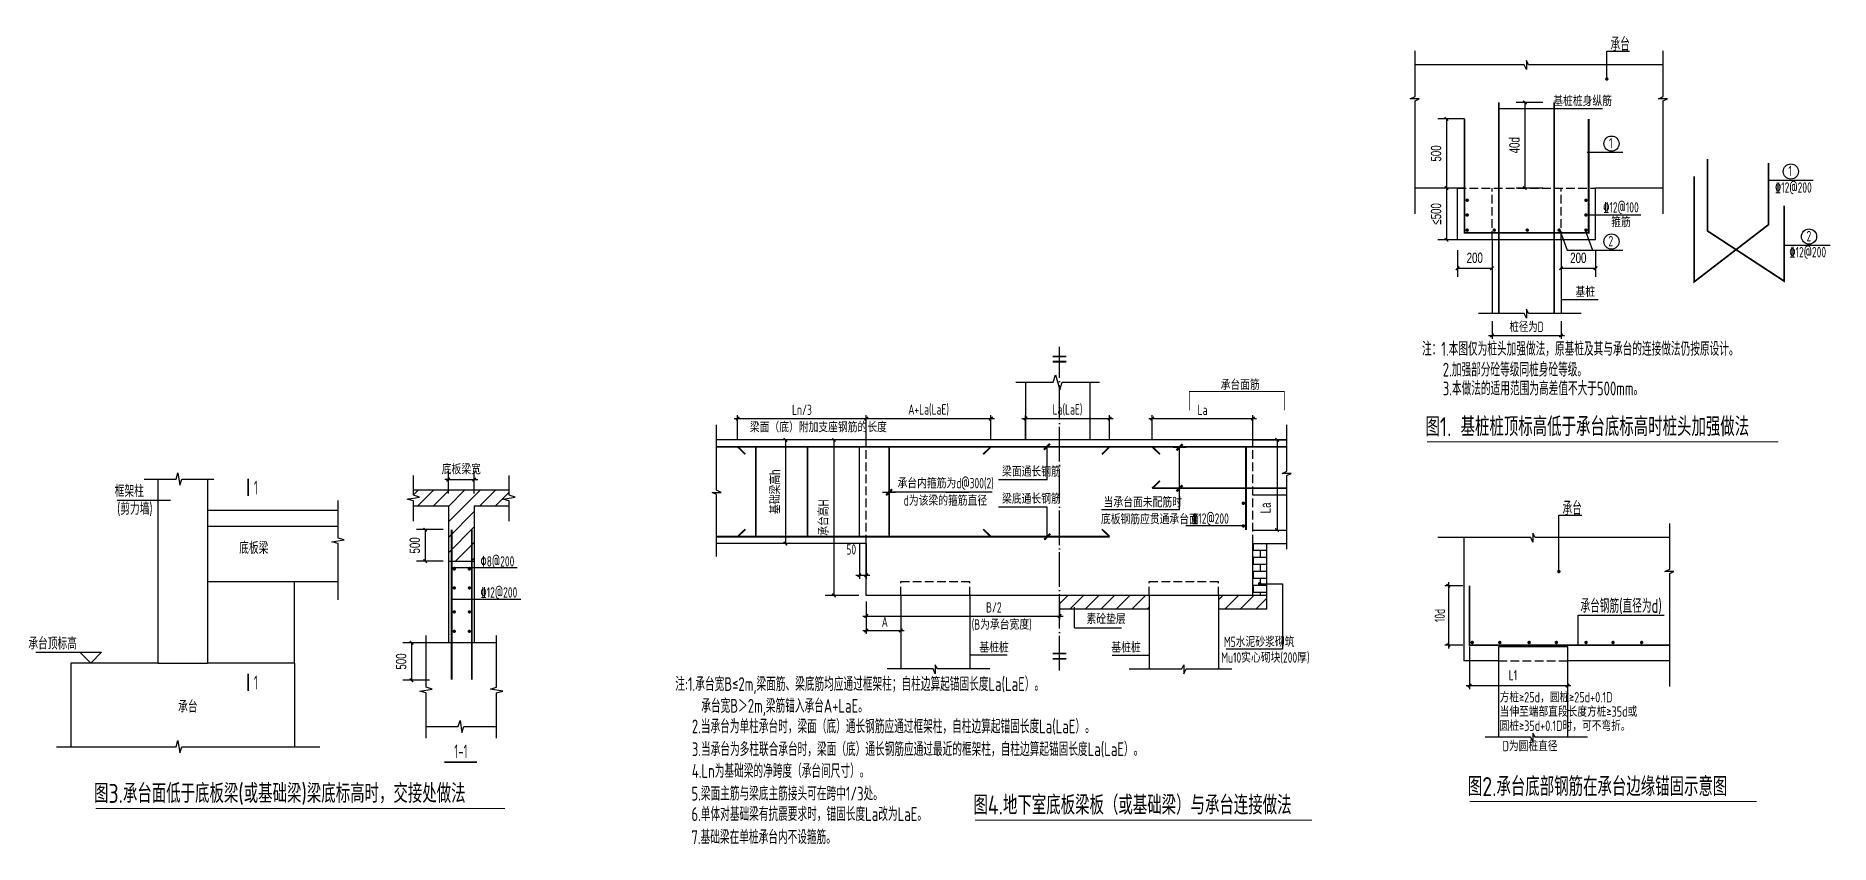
# Model space of a CAD drawing. Header units: millimetres. Extents: x -981077 to -572908, y -546666 to -409449.
# Drawn here: x -671781 to -619803, y -546666 to -523272 of the extents above; entities that cross this region are included whole.
import ezdxf
from ezdxf.enums import TextEntityAlignment as Align

# ---------------------------------------------------------------- set-up
doc = ezdxf.new("R2010")
doc.units = ezdxf.units.MM
doc.header["$LTSCALE"] = 1000
doc.linetypes.add('DASH', pattern=[0.35, 0.25, -0.1])
doc.linetypes.add('DOTE', pattern=[2.42, 2, -0.2, 0.02, -0.2])
for name, color, linetype in [('0L', 4, 'Continuous'), ('BJ', 2, 'Continuous'), ('mb-标准层', 7, 'Continuous'), ('STAIR_DE_REIN', 1, 'Continuous'), ('TEXT', 6, 'Continuous'), ('大样', 2, 'Continuous'), ('桩图-CT', 7, 'Continuous')]:
    doc.layers.add(name, color=color, linetype=linetype)
doc.styles.add('dim_font', font='ccromans.shx', dxfattribs={"width": 0.7, "bigfont": 'hzfs.shx'})
doc.styles.add('myromans', font='tssdeng.shx', dxfattribs={"width": 0.7, "bigfont": 'hzfs.shx'})
doc.styles.add('TSSD_Dimension', font='tssdeng.shx', dxfattribs={"width": 0.7, "bigfont": 'tssdchn.shx'})
doc.styles.add('TSSD_Norm', font='tssdeng.shx', dxfattribs={"width": 0.8, "bigfont": 'HZFS.SHX'})
doc.dimstyles.new('DIMN', dxfattribs={"dimtxt": 300, "dimasz": 100, "dimexe": 250, "dimexo": 300, "dimgap": 150, "dimtad": 1, "dimdec": 0, "dimzin": 0, "dimdsep": 46, "dimtxsty": 'dim_font', "dimblk": 'ARCHTICK', "dimcen": 0.09, "dimclrt": 7, "dimazin": 2, "dimtfac": 1, "dimtdec": 0, "dimtix": 1, "dimtmove": 2, "dimatfit": 3, "dimfxl": 0, "dimtolj": 1, "dimtzin": 0, "dimarcsym": 0})
doc.dimstyles.new('TSSD_25_100', dxfattribs={"dimtxt": 300, "dimasz": 100, "dimexe": 100, "dimexo": 250, "dimgap": 100, "dimtad": 1, "dimdec": 0, "dimlfac": 0.25, "dimzin": 0, "dimdsep": 46, "dimtxsty": 'TSSD_Dimension', "dimblk": 'ARCHTICK', "dimcen": 0, "dimdle": 100, "dimclrt": 7, "dimadec": 0, "dimazin": 0, "dimtfac": 1, "dimtdec": 0, "dimtix": 1, "dimtmove": 2, "dimatfit": 3, "dimldrblk": '_TSDBK', "dimfxl": 0, "dimtolj": 1, "dimtzin": 0, "dimarcsym": 0})
pattern_1 = [(45, (840549.2, 527627.4), (-224.5064, 224.5064), [])]

# ---------------------------------------------------------------- blocks, each defined once
blk = doc.blocks.new('_ArchTick')
at = {"color": 0, "linetype": 'ByBlock', "const_width": 0.4}
blk.add_lwpolyline([(-0.5, -0.5), (0.5, 0.5)], dxfattribs=at)
blk = doc.blocks.new('*D171')
at = {"layer": 'Defpoints', "color": 0}
for p in [(4607, -8206), (10207, -8206), (10207, -8626)]:
    blk.add_point(p, dxfattribs=at)
at = {"layer": '大样', "color": 0, "lineweight": -2}
for p, q in [((4607, -8206), (4607, -8726)), ((10207, -8206), (10207, -8726)), ((4507, -8626), (10307, -8626))]:
    blk.add_line(p, q, dxfattribs=at)
at = {"layer": '大样', "color": 0, "lineweight": -2, "xscale": 100, "yscale": 100, "zscale": 100}
for p, rotation in [((4607, -8626), 180.0000000160083), ((10207, -8626), 1.600826604499237e-08)]:
    blk.add_blockref('_ArchTick', p, dxfattribs=dict(at, rotation=rotation))
at = {"layer": '大样', "color": 7, "insert": (8303, -8376), "char_height": 300, "attachment_point": 5, "rotation": 0, "style": 'TSSD_Dimension'}
blk.add_mtext('\\A1;B/2', dxfattribs=at)
blk = doc.blocks.new('_TSDBK')
blk.add_line((-1, 0), (0, 0))
blk.add_lwpolyline([(-0.7, -0.7, 0.5, 0.5, 0), (0.7, 0.7, 0.5, 0.5, 0)], format="xyseb")
blk = doc.blocks.new('_dimx')
blk.add_line((-150, 0), (150, 0))
at = {"const_width": 50}
blk.add_lwpolyline([(-70, -70), (70, 70)], dxfattribs=at)
blk = doc.blocks.new('*D172')
at = {"layer": 'Defpoints', "color": 0}
for p in [(4407, -6529), (4607, -6529), (4607, -7448)]:
    blk.add_point(p, dxfattribs=at)
at = {"layer": '大样', "color": 0, "lineweight": -2}
for p, q in [((4407, -6529), (4407, -7548)), ((4607, -6529), (4607, -7548)), ((4307, -7448), (4707, -7448))]:
    blk.add_line(p, q, dxfattribs=at)
at = {"layer": '大样', "color": 0, "lineweight": -2, "xscale": 100, "yscale": 100, "zscale": 100}
for p, rotation in [((4407, -7448), 180.0000000160083), ((4607, -7448), 1.600826604499237e-08)]:
    blk.add_blockref('_ArchTick', p, dxfattribs=dict(at, rotation=rotation))
at = {"layer": '大样', "color": 7, "insert": (4172, -6698), "char_height": 300, "attachment_point": 5, "rotation": 0, "style": 'TSSD_Dimension'}
blk.add_mtext('\\A1;50', dxfattribs=at)
blk = doc.blocks.new('*D173')
at = {"layer": 'Defpoints', "color": 0}
for p in [(8217, -2909), (4607, -3529), (8217, -3529)]:
    blk.add_point(p, dxfattribs=at)
at = {"layer": '大样', "color": 0, "lineweight": -2}
for p, q in [((4507, -2909), (8317, -2909)), ((4607, -3529), (4607, -2809)), ((8217, -3529), (8217, -2809))]:
    blk.add_line(p, q, dxfattribs=at)
at = {"layer": '大样', "color": 0, "lineweight": -2, "xscale": 100, "yscale": 100, "zscale": 100}
for p, rotation in [((4607, -2909), 179.9999999839918), ((8217, -2909), 359.9999999839918)]:
    blk.add_blockref('_ArchTick', p, dxfattribs=dict(at, rotation=rotation))
at = {"layer": '大样', "color": 7, "insert": (6412, -2659), "char_height": 300, "attachment_point": 5, "rotation": 360, "style": 'TSSD_Dimension'}
blk.add_mtext('\\A1;A+La(LaE)', dxfattribs=at)
blk = doc.blocks.new('*D174')
at = {"layer": 'Defpoints', "color": 0}
for p in [(4607, -2909), (881, -3529), (4607, -3529)]:
    blk.add_point(p, dxfattribs=at)
at = {"layer": '大样', "color": 0, "lineweight": -2}
for p, q in [((781, -2909), (4707, -2909)), ((881, -3529), (881, -2809)), ((4607, -3529), (4607, -2809))]:
    blk.add_line(p, q, dxfattribs=at)
at = {"layer": '大样', "color": 0, "lineweight": -2, "xscale": 100, "yscale": 100, "zscale": 100}
for p, rotation in [((881, -2909), 179.9999999839918), ((4607, -2909), 359.9999999839918)]:
    blk.add_blockref('_ArchTick', p, dxfattribs=dict(at, rotation=rotation))
at = {"layer": '大样', "color": 7, "insert": (2744, -2659), "char_height": 300, "attachment_point": 5, "rotation": 360, "style": 'TSSD_Dimension'}
blk.add_mtext('\\A1;Ln/3', dxfattribs=at)
blk = doc.blocks.new('*D175')
at = {"layer": 'Defpoints', "color": 0}
for p in [(15807, -2909), (12891, -3529), (15807, -3529)]:
    blk.add_point(p, dxfattribs=at)
at = {"layer": '大样', "color": 0, "lineweight": -2}
for p, q in [((12791, -2909), (15907, -2909)), ((12891, -3529), (12891, -2809)), ((15807, -3529), (15807, -2809))]:
    blk.add_line(p, q, dxfattribs=at)
at = {"layer": '大样', "color": 0, "lineweight": -2, "xscale": 100, "yscale": 100, "zscale": 100}
for p, rotation in [((12891, -2909), 179.9999999839918), ((15807, -2909), 359.9999999839918)]:
    blk.add_blockref('_ArchTick', p, dxfattribs=dict(at, rotation=rotation))
at = {"layer": '大样', "color": 7, "insert": (14349, -2659), "char_height": 300, "attachment_point": 5, "rotation": 360, "style": 'TSSD_Dimension'}
blk.add_mtext('\\A1;La', dxfattribs=at)
blk = doc.blocks.new('*D176')
at = {"layer": 'Defpoints', "color": 0}
for p in [(4690, -3529), (3670, -8029), (4690, -8029)]:
    blk.add_point(p, dxfattribs=at)
at = {"layer": '大样', "color": 0, "lineweight": -2}
for p, q in [((4390, -3529), (3420, -3529)), ((3670, -3529), (3670, -8029)), ((4390, -8029), (3420, -8029))]:
    blk.add_line(p, q, dxfattribs=at)
at = {"layer": '大样', "color": 0, "lineweight": -2, "xscale": 100, "yscale": 100, "zscale": 100}
for p, rotation in [((3670, -3529), 90), ((3670, -8029), 270)]:
    blk.add_blockref('_ArchTick', p, dxfattribs=dict(at, rotation=rotation))
at = {"layer": '大样', "color": 7, "insert": (3370, -5779), "char_height": 300, "attachment_point": 5, "rotation": 90, "style": 'dim_font'}
blk.add_mtext('\\A1;承台高H', dxfattribs=at)
blk = doc.blocks.new('*D177')
at = {"layer": 'Defpoints', "color": 0}
for p in [(3284, -3529), (2265, -6529), (3284, -6529)]:
    blk.add_point(p, dxfattribs=at)
at = {"layer": '大样', "color": 0, "lineweight": -2}
for p, q in [((2984, -3529), (2015, -3529)), ((2265, -3529), (2265, -6529)), ((2984, -6529), (2015, -6529))]:
    blk.add_line(p, q, dxfattribs=at)
at = {"layer": '大样', "color": 0, "lineweight": -2, "xscale": 100, "yscale": 100, "zscale": 100}
for p, rotation in [((2265, -3529), 90), ((2265, -6529), 270)]:
    blk.add_blockref('_ArchTick', p, dxfattribs=dict(at, rotation=rotation))
at = {"layer": '大样', "color": 7, "insert": (1965, -5029), "char_height": 300, "attachment_point": 5, "rotation": 90, "style": 'dim_font'}
blk.add_mtext('\\A1;基础梁高h', dxfattribs=at)
blk = doc.blocks.new('*D178')
at = {"layer": 'Defpoints', "color": 0}
for p in [(15488, -3529), (15488, -6138), (16507, -6138)]:
    blk.add_point(p, dxfattribs=at)
at = {"layer": '大样', "color": 0, "lineweight": -2}
for p, q in [((15788, -3529), (16757, -3529)), ((16507, -3529), (16507, -6138)), ((15788, -6138), (16757, -6138))]:
    blk.add_line(p, q, dxfattribs=at)
at = {"layer": '大样', "color": 0, "lineweight": -2, "xscale": 100, "yscale": 100, "zscale": 100}
for p, rotation in [((16507, -3529), 90), ((16507, -6138), 270)]:
    blk.add_blockref('_ArchTick', p, dxfattribs=dict(at, rotation=rotation))
at = {"layer": '大样', "color": 7, "insert": (16177, -5497), "char_height": 300, "attachment_point": 5, "rotation": 90, "style": 'dim_font'}
blk.add_mtext('\\A1;La', dxfattribs=at)
blk = doc.blocks.new('*D179')
at = {"layer": 'Defpoints', "color": 0}
for p in [(4607, -8626), (5607, -8626), (5607, -9046)]:
    blk.add_point(p, dxfattribs=at)
at = {"layer": '大样', "color": 0, "lineweight": -2}
for p, q in [((4607, -8626), (4607, -9146)), ((5607, -8626), (5607, -9146)), ((4507, -9046), (5707, -9046))]:
    blk.add_line(p, q, dxfattribs=at)
at = {"layer": '大样', "color": 0, "lineweight": -2, "xscale": 100, "yscale": 100, "zscale": 100}
for p, rotation in [((4607, -9046), 180.0000000160083), ((5607, -9046), 1.600826604499237e-08)]:
    blk.add_blockref('_ArchTick', p, dxfattribs=dict(at, rotation=rotation))
at = {"layer": '大样', "color": 7, "insert": (5144, -8796), "char_height": 300, "attachment_point": 5, "rotation": 0, "style": 'TSSD_Dimension'}
blk.add_mtext('\\A1;A', dxfattribs=at)
blk = doc.blocks.new('*D180')
at = {"layer": 'Defpoints', "color": 0}
for p in [(11657, -2909), (9217, -3529), (11657, -3529)]:
    blk.add_point(p, dxfattribs=at)
at = {"layer": '大样', "color": 0, "lineweight": -2}
for p, q in [((9117, -2909), (11757, -2909)), ((9217, -3529), (9217, -2809)), ((11657, -3529), (11657, -2809))]:
    blk.add_line(p, q, dxfattribs=at)
at = {"layer": '大样', "color": 0, "lineweight": -2, "xscale": 100, "yscale": 100, "zscale": 100}
for p, rotation in [((9217, -2909), 179.9999999839918), ((11657, -2909), 359.9999999839918)]:
    blk.add_blockref('_ArchTick', p, dxfattribs=dict(at, rotation=rotation))
at = {"layer": '大样', "color": 7, "insert": (10437, -2659), "char_height": 300, "attachment_point": 5, "rotation": 360, "style": 'TSSD_Dimension'}
blk.add_mtext('\\A1;La(LaE)', dxfattribs=at)
blk = doc.blocks.new('*D162')
at = {"layer": 'Defpoints', "color": 0}
for p in [(2201, 292), (4201, 292), (4201, -128)]:
    blk.add_point(p, dxfattribs=at)
at = {"layer": '大样', "color": 0, "lineweight": -2}
for p, q in [((2201, 292), (2201, -228)), ((4201, 292), (4201, -228)), ((2101, -128), (4301, -128))]:
    blk.add_line(p, q, dxfattribs=at)
at = {"layer": '大样', "color": 0, "lineweight": -2, "xscale": 100, "yscale": 100, "zscale": 100}
for p, rotation in [((2201, -128), 180.0000000160083), ((4201, -128), 1.600826604499237e-08)]:
    blk.add_blockref('_ArchTick', p, dxfattribs=dict(at, rotation=rotation))
at = {"layer": '大样', "color": 7, "insert": (3201, 122), "char_height": 300, "attachment_point": 5, "rotation": 0, "style": 'TSSD_Dimension'}
blk.add_mtext('\\A1;桩径为D', dxfattribs=at)
blk = doc.blocks.new('*D163')
at = {"layer": 'Defpoints', "color": 0}
for p in [(1701, 6142), (882, 4142), (1701, 4142)]:
    blk.add_point(p, dxfattribs=at)
at = {"layer": '大样', "color": 0, "lineweight": -2}
for p, q in [((1401, 6142), (632, 6142)), ((882, 6142), (882, 4142)), ((1401, 4142), (632, 4142))]:
    blk.add_line(p, q, dxfattribs=at)
at = {"layer": '大样', "color": 0, "lineweight": -2, "xscale": 100, "yscale": 100, "zscale": 100}
for p, rotation in [((882, 6142), 90), ((882, 4142), 270)]:
    blk.add_blockref('_ArchTick', p, dxfattribs=dict(at, rotation=rotation))
at = {"layer": '大样', "color": 7, "insert": (582, 5142), "char_height": 300, "attachment_point": 5, "rotation": 90, "style": 'dim_font'}
blk.add_mtext('\\A1;500', dxfattribs=at)
blk = doc.blocks.new('*D164')
at = {"layer": 'Defpoints', "color": 0}
for p in [(1201, 2638), (2201, 2638), (2201, 1819)]:
    blk.add_point(p, dxfattribs=at)
at = {"layer": '大样', "color": 0, "lineweight": -2}
for p, q in [((1201, 2338), (1201, 1569)), ((2201, 2338), (2201, 1569)), ((1201, 1819), (2201, 1819))]:
    blk.add_line(p, q, dxfattribs=at)
at = {"layer": '大样', "color": 0, "lineweight": -2, "xscale": 100, "yscale": 100, "zscale": 100, "rotation": 180}
blk.add_blockref('_ArchTick', (1201, 1819), dxfattribs=at)
at = {"layer": '大样', "color": 0, "lineweight": -2, "xscale": 100, "yscale": 100, "zscale": 100}
blk.add_blockref('_ArchTick', (2201, 1819), dxfattribs=at)
at = {"layer": '大样', "color": 7, "insert": (1701, 2119), "char_height": 300, "attachment_point": 5, "style": 'dim_font'}
blk.add_mtext('\\A1;200', dxfattribs=at)
blk = doc.blocks.new('*D165')
at = {"layer": 'Defpoints', "color": 0}
for p in [(4201, 2638), (5201, 2638), (5201, 1819)]:
    blk.add_point(p, dxfattribs=at)
at = {"layer": '大样', "color": 0, "lineweight": -2}
for p, q in [((4201, 2338), (4201, 1569)), ((5201, 2338), (5201, 1569)), ((4201, 1819), (5201, 1819))]:
    blk.add_line(p, q, dxfattribs=at)
at = {"layer": '大样', "color": 0, "lineweight": -2, "xscale": 100, "yscale": 100, "zscale": 100, "rotation": 180}
blk.add_blockref('_ArchTick', (4201, 1819), dxfattribs=at)
at = {"layer": '大样', "color": 0, "lineweight": -2, "xscale": 100, "yscale": 100, "zscale": 100}
blk.add_blockref('_ArchTick', (5201, 1819), dxfattribs=at)
at = {"layer": '大样', "color": 7, "insert": (4701, 2119), "char_height": 300, "attachment_point": 5, "style": 'dim_font'}
blk.add_mtext('\\A1;200', dxfattribs=at)
blk = doc.blocks.new('*D166')
at = {"layer": 'Defpoints', "color": 0}
for p in [(1701, 4142), (882, 2642), (1701, 2642)]:
    blk.add_point(p, dxfattribs=at)
at = {"layer": '大样', "color": 0, "lineweight": -2}
for p, q in [((1401, 4142), (632, 4142)), ((882, 4142), (882, 2642)), ((1401, 2642), (632, 2642))]:
    blk.add_line(p, q, dxfattribs=at)
at = {"layer": '大样', "color": 0, "lineweight": -2, "xscale": 100, "yscale": 100, "zscale": 100}
for p, rotation in [((882, 4142), 90), ((882, 2642), 270)]:
    blk.add_blockref('_ArchTick', p, dxfattribs=dict(at, rotation=rotation))
at = {"layer": '大样', "color": 7, "insert": (582, 3392), "char_height": 300, "attachment_point": 5, "rotation": 90, "style": 'dim_font'}
blk.add_mtext('\\A1;≤500', dxfattribs=at)
blk = doc.blocks.new('*D167')
at = {"layer": 'Defpoints', "color": 0}
for p in [(3972, 6619), (3153, 4142), (3972, 4142)]:
    blk.add_point(p, dxfattribs=at)
at = {"layer": '大样', "color": 0, "lineweight": -2}
for p, q in [((3672, 6619), (2903, 6619)), ((3153, 6619), (3153, 4142)), ((3672, 4142), (2903, 4142))]:
    blk.add_line(p, q, dxfattribs=at)
at = {"layer": '大样', "color": 0, "lineweight": -2, "xscale": 100, "yscale": 100, "zscale": 100}
for p, rotation in [((3153, 6619), 90), ((3153, 4142), 270)]:
    blk.add_blockref('_ArchTick', p, dxfattribs=dict(at, rotation=rotation))
at = {"layer": '大样', "color": 7, "insert": (2853, 5380), "char_height": 300, "attachment_point": 5, "rotation": 90, "style": 'dim_font'}
blk.add_mtext('\\A1;40d', dxfattribs=at)
blk = doc.blocks.new('*D160')
at = {"layer": 'Defpoints', "color": 0}
for p in [(668, 5229), (248, 3509), (668, 3509)]:
    blk.add_point(p, dxfattribs=at)
at = {"layer": '大样', "color": 0, "lineweight": -2}
for p, q in [((668, 5229), (148, 5229)), ((248, 5329), (248, 3409)), ((668, 3509), (148, 3509))]:
    blk.add_line(p, q, dxfattribs=at)
at = {"layer": '大样', "color": 0, "lineweight": -2, "xscale": 100, "yscale": 100, "zscale": 100}
for p, rotation in [((248, 5229), 90), ((248, 3509), 270)]:
    blk.add_blockref('_ArchTick', p, dxfattribs=dict(at, rotation=rotation))
at = {"layer": '大样', "color": 7, "insert": (-2, 4369), "char_height": 300, "attachment_point": 5, "rotation": 90, "style": 'TSSD_Dimension'}
blk.add_mtext('\\A1;10d', dxfattribs=at)
blk = doc.blocks.new('*D161')
at = {"layer": 'Defpoints', "color": 0}
for p in [(860, 3470), (3700, 3470), (3700, 2339)]:
    blk.add_point(p, dxfattribs=at)
at = {"layer": '大样', "color": 0, "lineweight": -2}
for p, q in [((860, 3470), (860, 2239)), ((3700, 3470), (3700, 2239)), ((760, 2339), (3800, 2339))]:
    blk.add_line(p, q, dxfattribs=at)
at = {"layer": '大样', "color": 0, "lineweight": -2, "xscale": 100, "yscale": 100, "zscale": 100}
for p, rotation in [((860, 2339), 180.0000000160083), ((3700, 2339), 1.600826604499237e-08)]:
    blk.add_blockref('_ArchTick', p, dxfattribs=dict(at, rotation=rotation))
at = {"layer": '大样', "color": 7, "insert": (2120, 2641), "char_height": 300, "attachment_point": 5, "rotation": 0, "style": 'TSSD_Dimension'}
blk.add_mtext('\\A1;L1', dxfattribs=at)
blk = doc.blocks.new('*D168')
at = {"layer": 'Defpoints', "color": 0}
for p in [(13670, -523), (12920, -1223), (13670, -1223)]:
    blk.add_point(p, dxfattribs=at)
at = {"layer": '大样', "color": 0, "lineweight": -2}
for p, q in [((12920, -923), (12920, -273)), ((13670, -923), (13670, -273)), ((12920, -523), (12820, -523)), ((12920, -523), (13670, -523)), ((13670, -523), (13770, -523))]:
    blk.add_line(p, q, dxfattribs=at)
at = {"layer": '大样', "color": 0, "lineweight": -2, "xscale": 100, "yscale": 100, "zscale": 100}
blk.add_blockref('_ArchTick', (12920, -523), dxfattribs=at)
at = {"layer": '大样', "color": 0, "lineweight": -2, "xscale": 100, "yscale": 100, "zscale": 100, "rotation": 180}
blk.add_blockref('_ArchTick', (13670, -523), dxfattribs=at)
at = {"layer": '大样', "color": 7, "insert": (13295, -223), "char_height": 300, "attachment_point": 5, "style": 'dim_font'}
blk.add_mtext('\\A1;底板梁宽', dxfattribs=at)
blk = doc.blocks.new('*D169')
at = {"layer": 'Defpoints', "color": 0}
for p in [(13068, -1972), (12249, -2884), (13068, -2884)]:
    blk.add_point(p, dxfattribs=at)
at = {"layer": '大样', "color": 0, "lineweight": -2}
for p, q in [((12768, -1972), (11999, -1972)), ((12249, -1972), (12249, -2884)), ((12768, -2884), (11999, -2884))]:
    blk.add_line(p, q, dxfattribs=at)
at = {"layer": '大样', "color": 0, "lineweight": -2, "xscale": 100, "yscale": 100, "zscale": 100}
for p, rotation in [((12249, -1972), 90), ((12249, -2884), 270)]:
    blk.add_blockref('_ArchTick', p, dxfattribs=dict(at, rotation=rotation))
at = {"layer": '大样', "color": 7, "insert": (11949, -2428), "char_height": 300, "attachment_point": 5, "rotation": 90, "style": 'dim_font'}
blk.add_mtext('\\A1;500', dxfattribs=at)
blk = doc.blocks.new('*D170')
at = {"layer": 'Defpoints', "color": 0}
for p in [(12671, -5247), (11852, -6332), (12671, -6332)]:
    blk.add_point(p, dxfattribs=at)
at = {"layer": '大样', "color": 0, "lineweight": -2}
for p, q in [((12371, -5247), (11602, -5247)), ((11852, -5247), (11852, -6332)), ((12371, -6332), (11602, -6332))]:
    blk.add_line(p, q, dxfattribs=at)
at = {"layer": '大样', "color": 0, "lineweight": -2, "xscale": 100, "yscale": 100, "zscale": 100}
for p, rotation in [((11852, -5247), 90), ((11852, -6332), 270)]:
    blk.add_blockref('_ArchTick', p, dxfattribs=dict(at, rotation=rotation))
at = {"layer": '大样', "color": 7, "insert": (11552, -5789), "char_height": 300, "attachment_point": 5, "rotation": 90, "style": 'dim_font'}
blk.add_mtext('\\A1;500', dxfattribs=at)
blk = doc.blocks.new('A$C55170F39')
at = {"layer": '大样'}
h = blk.add_hatch(dxfattribs=at)
h.set_pattern_fill('AR-B816', color=256, style=0)
h.set_pattern_definition([(360, (840549.2, 527627.4), (7e-10, 203.2), []), (90, (840549.2, 527627.4), (-203.2, 203.2), [203.2, -203.2])])
h.paths.add_polyline_path([(16206.9, -6528.7), (15806.9, -6528.7), (15806.9, -8028.7), (16206.9, -8028.7)])
h = blk.add_hatch(dxfattribs=at)
h.set_pattern_fill('ANSI31', color=256, scale=100, style=0)
h.set_pattern_definition(pattern_1)
h.paths.add_polyline_path([(10206.9, -8028.7), (10206.9, -8428.7), (12806.9, -8428.7), (12806.9, -8028.7)])
h = blk.add_hatch(dxfattribs=at)
h.set_pattern_fill('ANSI31', color=256, scale=100, style=0)
h.set_pattern_definition(pattern_1)
h.paths.add_polyline_path([(16206.9, -8428.7), (16206.9, -8028.7), (14806.9, -8028.7), (14806.9, -8428.7)])
at = {"layer": '0L'}
for p, q in [((9849.4, -4688.8), (9849.4, -3728.7)), ((13683.2, -5549.9), (13683.2, -3745.8)), ((8256.9, -5045.4), (5241.4, -5045.4)), ((6919.6, -5045.4), (7581.1, -5045.4)), ((9849.4, -4688.8), (8439.8, -4688.8)), ((9849.4, -5474.2), (8439.8, -5474.2)), ((9849.4, -6328.7), (9849.4, -5474.2)), ((13683.2, -5549.9), (11422.9, -5549.9))]:
    blk.add_line(p, q, dxfattribs=at)
at = {"layer": '0L', "color": 1}
for points, const_width in [([(1104.8, -3944), (881.4, -3728.7)], 49.9), ([(1406.9, -3728.7), (1406.9, -6328.7)], 44.9), ([(2906.9, -3728.7), (2906.9, -6328.7)], 44.9), ([(4406.9, -3728.7), (4406.9, -6328.7)], 44.9), ([(5267.5, -3728.7), (5267.5, -6328.7)], 44.9), ([(7993.6, -3944), (8217, -3728.7)], 49.9), ([(11433.6, -3944), (11657, -3728.7)], 49.9), ([(13114.3, -3944), (12890.9, -3728.7)], 49.9), ([(13114.3, -4713.5), (12890.9, -4928.7)], 49.9), ([(1104.8, -6113.5), (881.4, -6328.7)], 49.9), ([(7993.6, -6113.5), (8217, -6328.7)], 49.9), ([(11433.6, -6113.5), (11657, -6328.7)], 49.9)]:
    blk.add_lwpolyline(points, dxfattribs=dict(at, const_width=const_width))
at = {"layer": 'BJ'}
for p, q in [((8686.9, -9761.8), (7606.9, -9761.8)), ((11726.9, -9761.8), (12806.9, -9761.8))]:
    blk.add_line(p, q, dxfattribs=at)
at = {"layer": 'mb-标准层', "const_width": 30}
blk.add_lwpolyline([(7759.3, -14533.9), (17516.3, -14533.9)], dxfattribs=at)
at = {"layer": 'STAIR_DE_REIN'}
for points, const_width in [([(16716.2, -2669.1), (16716.2, -2129.1), (13966.2, -2129.1), (13966.2, -2669.1)], 25), ([(8217, -3728.7), (263.2, -3728.7)], 50), ([(10106.9, -3728.7), (15606.9, -3728.7), (15606.9, -6137.9)], 50), ([(16795.1, -3728.7), (12890.9, -3728.7)], 50), ([(16795.1, -4928.7), (12890.9, -4928.7)], 50), ([(8217, -6328.7), (263.2, -6328.7)], 50)]:
    blk.add_lwpolyline(points, dxfattribs=dict(at, const_width=const_width))
at = {"layer": 'STAIR_DE_REIN', "linetype": 'DASH', "const_width": 50}
for points in [[(8217, -3728.7), (10206.9, -3728.7)], [(8217, -6328.7), (11657, -6328.7)]]:
    blk.add_lwpolyline(points, dxfattribs=at)
at = {"layer": 'STAIR_DE_REIN', "const_width": 50}
for points in [[(15530.6, -5387.5, 1), (15530.6, -5337.5, 1)], [(15530.6, -6042.7, 1), (15530.6, -5992.7, 1)], [(16004.2, -7717.1, 1), (16004.2, -7667.1, 1)]]:
    blk.add_lwpolyline(points, format="xyb", close=True, dxfattribs=at)
at = {"layer": '大样', "linetype": 'DOTE', "ltscale": 0.5}
blk.add_line((10206.9, -10201.5), (10206.9, -832.8), dxfattribs=at)
at = {"layer": '大样'}
for p, q in [((9217, -1861.1), (9217, -3528.7)), ((11084, -1861.1), (11084, -3528.7)), ((16795.1, -3528.7), (263.2, -3528.7)), ((16795.1, -5128.7), (15806.9, -5128.7)), ((4606.9, -6528.7), (263.2, -6528.7)), ((4606.9, -8028.7), (4606.9, -6528.7)), ((15806.9, -8028.7), (15806.9, -6528.7)), ((15806.9, -6528.7), (16795.1, -6528.7)), ((16206.9, -8428.7), (16206.9, -6528.7)), ((16206.9, -8028.7), (4606.9, -8028.7)), ((5606.9, -8028.7), (5606.9, -10158.4)), ((7606.9, -8028.7), (7606.9, -10158.4)), ((12806.9, -8028.7), (12806.9, -10158.4)), ((14806.9, -8028.7), (14806.9, -10158.4)), ((12806.9, -8428.7), (10206.9, -8428.7)), ((16206.9, -8428.7), (14806.9, -8428.7))]:
    blk.add_line(p, q, dxfattribs=at)
at = {"layer": '大样', "linetype": 'DASH'}
for p, q in [((4606.9, -6528.7), (4606.9, -3528.7)), ((15806.9, -6528.7), (15806.9, -3528.7)), ((5606.9, -8028.7), (5606.9, -7628.7)), ((5606.9, -7628.7), (7606.9, -7628.7)), ((7606.9, -8028.7), (7606.9, -7628.7)), ((12806.9, -8028.7), (12806.9, -7628.7)), ((12806.9, -7628.7), (14806.9, -7628.7)), ((14806.9, -8028.7), (14806.9, -7628.7))]:
    blk.add_line(p, q, dxfattribs=at)
at = {"layer": '大样', "const_width": 50}
for points in [[(10006.9, -1113.6), (10406.9, -1113.6)], [(10006.9, -1263.6), (10406.9, -1263.6)], [(10006.9, -9714.7), (10406.9, -9714.7)], [(10006.9, -9864.7), (10406.9, -9864.7)]]:
    blk.add_lwpolyline(points, dxfattribs=at)
at = {"layer": '大样'}
for points in [[(8937, -1861.1), (10020.5, -1861.1), (10090.5, -1641.1), (10210.5, -2081.1), (10280.5, -1861.1), (11364, -1861.1)], [(263.2, -6900.7), (263.2, -5109.6), (140.3, -5046.8), (402.1, -5046.8), (263.2, -4983.9), (263.2, -3091.3)], [(16795.1, -6688.4), (16795.1, -4561), (16918, -4498.2), (16656.2, -4498.2), (16795.1, -4435.3), (16795.1, -3091.3)], [(8186.9, -10158.4), (6666.9, -10158.4), (6604.1, -10035.5), (6604.1, -10297.4), (6541.2, -10158.4), (5216.9, -10158.4)], [(12226.9, -10158.4), (13747, -10158.4), (13809.8, -10035.5), (13809.8, -10297.4), (13872.7, -10158.4), (15196.9, -10158.4)]]:
    blk.add_lwpolyline(points, dxfattribs=at)
at = {"layer": '桩图-CT'}
for p, q in [((15530.6, -6017.7), (13867.6, -6017.7)), ((16029.2, -7692.1), (16668.2, -7692.1)), ((16668.2, -7692.1), (16668.2, -9590)), ((10636.4, -8970.5), (10636.4, -8369.4)), ((10636.4, -8970.5), (12000.1, -8970.5)), ((16668.2, -9590), (15029.6, -9590))]:
    blk.add_line(p, q, dxfattribs=at)
at = {"layer": '0L', "linetype": 'ByBlock', "xscale": 1.246908361557871, "yscale": 1.246908361557871, "zscale": 1.246908361568372}
for p in [(9839, -3728.7), (13683.2, -3740.9), (5267.5, -5045.4), (13683.2, -4928.7), (9849.4, -6328.7)]:
    blk.add_blockref('_dimx', p, dxfattribs=at)
at = {"layer": 'mb-标准层', "style": 'TSSD_Dimension', "width": 0.8}
blk.add_text('图4.地下室底板梁板（或基础梁）与承台连接做法', height=550, dxfattribs=at).set_placement((7709.3, -14373))
at = {"layer": '桩图-CT', "style": 'TSSD_Norm', "width": 0.7}
for s, p in [('承台面筋', (14872.5, -2080.2)), ('梁面（底）附加支座钢筋的长度', (1234.4, -3307.8)), ('承台内箍筋为d@300(2)', (5513.6, -4930.2)), ('梁面通长钢筋', (8539.9, -4593.7)), ('d为该梁的箍筋直径', (5693.2, -5431.9)), ('梁底通长钢筋', (8539.9, -5379.1)), ('当承台面未配筋时', (11483.7, -5481.5)), ('底板钢筋应贯通承台面 ', (11403.8, -5972.2)), ('%%13212@200', (14044, -5955.2)), ('素砼垫层', (10987.7, -8857.9)), ('M5水泥砂浆砌筑', (14968.6, -9522.5)), ('Mu10实心砌块(200厚)', (14891.7, -9978.2))]:
    blk.add_text(s, height=300, dxfattribs=at).set_placement(p)
for s, p in [('(B为承台宽度)', (8529.5, -8871)), ('基桩桩', (8308.2, -9534.3)), ('基桩桩', (12132.1, -9534.3))]:
    blk.add_text(s, height=300, dxfattribs=at).set_placement(p, align=Align.MIDDLE_CENTER)
for s, p in [('注:1.承台宽B≤2m,梁面筋、梁底筋均应通过框架柱；自柱边算起锚固长度La(LaE）。', (-926.6, -10916.8)), ('承台宽B＞2m,梁筋锚入承台A+LaE。', (-173.4, -11547.6)), ('2.当承台为单柱承台时，梁面（底）通长钢筋应通过框架柱，自柱边算起锚固长度La(LaE）。', (-446.9, -12143.9)), ('3.当承台为多柱联合承台时，梁面（底）通长钢筋应通过最近的框架柱，自柱边算起锚固长度La(LaE）。', (-446.9, -12802.4)), ('4.Ln为基础梁的净跨度（承台间尺寸）。', (-446.9, -13431.6)), ('5.梁面主筋与梁底主筋接头可在跨中1/3处。', (-458.3, -14087.7)), ('6.单体对基础梁有抗震要求时，锚固长度La改为LaE。', (-458.3, -14680.2)), ('7.基础梁在单桩承台内不设箍筋。', (-458.3, -15346.1))]:
    blk.add_text(s, height=400, dxfattribs=at).set_placement(p, align=Align.BOTTOM_LEFT)
at = {"layer": '大样'}
for base, p1, p2, text, picture, middle in [((4606.9, -2909.1), (881.4, -3528.7), (4606.9, -3528.7), 'Ln/3', '*D174', (2744.2, -2659.1)), ((8217, -2909.1), (4606.9, -3528.7), (8217, -3528.7), 'A+La(LaE)', '*D173', (6411.9, -2659.1)), ((11657, -2909.1), (9217, -3528.7), (11657, -3528.7), 'La(LaE)', '*D180', (10437, -2659.1)), ((15806.9, -2909.1), (12890.9, -3528.7), (15806.9, -3528.7), 'La', '*D175', (14348.9, -2659.1))]:
    dim = blk.add_linear_dim(base=base, p1=p1, p2=p2, angle=180, text=text, dimstyle='TSSD_25_100', override={"dimexo": 0}, dxfattribs=at)
    dim.commit()
    dim.dimension.update_dxf_attribs({"geometry": picture, "text_midpoint": middle})
for base, p1, p2, text, picture, middle in [((2265.1, -6528.7), (3284.4, -3528.7), (3284.4, -6528.7), '基础梁高h', '*D177', (1965.1, -5028.7)), ((3670.5, -8028.7), (4689.7, -3528.7), (4689.7, -8028.7), '承台高H', '*D176', (3370.5, -5778.7))]:
    dim = blk.add_linear_dim(base=base, p1=p1, p2=p2, angle=90, text=text, dimstyle='DIMN', dxfattribs=at)
    dim.commit()
    dim.dimension.update_dxf_attribs({"geometry": picture, "text_midpoint": middle})
dim = blk.add_linear_dim(base=(16506.9, -6137.9), p1=(15487.7, -3528.7), p2=(15487.7, -6137.9), angle=90, text='La', dimstyle='DIMN', dxfattribs=at)
dim.commit()
dim.dimension.update_dxf_attribs({"geometry": '*D178', "text_midpoint": (16177.1, -5497.4), "dimtype": 128})
for base, p1, p2, text, picture, middle in [((4606.9, -7448.4), (4406.9, -6528.7), (4606.9, -6528.7), '50', '*D172', (4172.4, -6698.4)), ((10206.9, -8626.1), (4606.9, -8206.5), (10206.9, -8206.5), 'B/2', '*D171', (8303.4, -8376.1)), ((5606.9, -9045.8), (4606.9, -8626.1), (5606.9, -8626.1), 'A', '*D179', (5143.5, -8795.8))]:
    dim = blk.add_linear_dim(base=base, p1=p1, p2=p2, angle=180, text=text, dimstyle='TSSD_25_100', override={"dimexo": 0}, dxfattribs=at)
    dim.commit()
    dim.dimension.update_dxf_attribs({"geometry": picture, "text_midpoint": middle, "dimtype": 128})
blk = doc.blocks.new('A$C3424579B')
for p, q in [((4954.6, 5174.7), (5993.3, 5174.7)), ((10211.9, 4367.2), (11508.2, 4367.2)), ((4921, 3362.9), (6511.5, 3362.9)), ((4161.1, 2923), (4375.6, 2340)), ((4896, 2923), (5110.4, 2340)), ((4375.6, 2340), (5993.3, 2340)), ((10662.9, 2484.7), (11995.8, 2484.7))]:
    blk.add_line(p, q)
for centre in [(5662.3, 5426.5), (10857.4, 4619), (5662.3, 2591.9), (11384.9, 2736.6)]:
    blk.add_circle(centre, 220.1)
at = {"layer": 'BJ'}
blk.add_line((5281.1, 908.8), (4201.1, 908.8), dxfattribs=at)
at = {"layer": 'mb-标准层', "const_width": 30}
blk.add_lwpolyline([(321.6, -3202.6), (10491.3, -3202.6)], dxfattribs=at)
at = {"layer": 'STAIR_DE_REIN', "const_width": 50}
for points in [[(5527.6, 7271.8, 1), (5527.6, 7321.8, 1)], [(1481.2, 3763, 1), (1481.2, 3813, 1)], [(4921, 3763, -1), (4921, 3813, -1)], [(1481.2, 3337.9, 1), (1481.2, 3387.9, 1)], [(4921, 3337.9, -1), (4921, 3387.9, -1)], [(1481.2, 2898, 1), (1481.2, 2948, 1)], [(2265.1, 2898, 1), (2265.1, 2948, 1)], [(3220.7, 2898, -1), (3220.7, 2948, -1)], [(4145.1, 2898, -1), (4145.1, 2948, -1)], [(4921, 2898, -1), (4921, 2948, -1)]]:
    blk.add_lwpolyline(points, format="xyb", close=True, dxfattribs=at)
for points in [[(2401.1, 512.1), (2401.1, 6618.9)], [(4001.1, 512.1), (4001.1, 6618.9)], [(1401.1, 6141.8), (1401.1, 2841.8), (5001.1, 2841.8), (5001.1, 6141.8)], [(10211.9, 4862.3), (10211.9, 3082.3), (8058, 1426.2), (8058, 4479.3)], [(8441.3, 4985), (8441.3, 2900.8), (10662.9, 1447.5), (10662.9, 3633.1)]]:
    blk.add_lwpolyline(points, dxfattribs=at)
at = {"layer": 'TEXT'}
for p, q in [((5523.1, 8101.2), (6187.8, 8101.2)), ((5523.1, 7307.3), (5523.1, 8101.2))]:
    blk.add_line(p, q, dxfattribs=at)
at = {"layer": '大样'}
for p, q in [((1201.1, 4141.8), (-28.8, 4141.8)), ((1201.1, 2641.8), (1201.1, 4141.8)), ((7161.4, 4141.8), (5201.1, 4141.8)), ((5201.1, 2641.8), (5201.1, 4141.8)), ((5201.1, 2641.8), (1201.1, 2641.8)), ((2201.1, 2641.8), (2201.1, 512.1)), ((4201.1, 2641.8), (4201.1, 512.1))]:
    blk.add_line(p, q, dxfattribs=at)
at = {"layer": '大样', "linetype": 'DASH'}
for p, q in [((1201.1, 4141.8), (5201.1, 4141.8)), ((2201.1, 2641.8), (2201.1, 4141.8)), ((4201.1, 2641.8), (4201.1, 4141.8))]:
    blk.add_line(p, q, dxfattribs=at)
at = {"layer": '大样'}
for points in [[(-28.8, 3391.8), (-28.8, 6661.8), (94.1, 6724.6), (-167.7, 6724.6), (-28.8, 6787.5), (-28.8, 8111.8)], [(7161.4, 7712.1), (3261, 7712.1), (3198.2, 7835), (3198.2, 7573.2), (3135.4, 7712.1), (-28.8, 7712.1)], [(7161.4, 3391.8), (7161.4, 6661.8), (7284.3, 6724.6), (7022.4, 6724.6), (7161.4, 6787.5), (7161.4, 8111.8)], [(4781.1, 512.1), (3261, 512.1), (3198.2, 635), (3198.2, 373.2), (3135.4, 512.1), (1811.1, 512.1)]]:
    blk.add_lwpolyline(points, dxfattribs=at)
at = {"layer": '桩图-CT'}
blk.add_line((5405.3, 6435.9), (2401.1, 6435.9), dxfattribs=at)
at = {"layer": 'mb-标准层', "style": 'TSSD_Dimension', "width": 0.8}
blk.add_text('图1. 基桩桩顶标高低于承台底标高时桩头加强做法', height=550, dxfattribs=at).set_placement((271.6, -3041.8))
at = {"layer": '桩图-CT', "style": 'TSSD_Norm', "width": 0.7}
for s, height, p in [('承台', 400, (5912.4, 8301.2)), ('基桩桩身纵筋', 300, (4825.5, 6663.4)), ('1', 300, (5643.1, 5441.1)), ('1', 300, (10838.1, 4633.6)), ('%%13212@200', 300, (10931.7, 4156.2)), ('%%13212@100', 300, (5937.7, 3582.6)), ('箍筋', 300, (5937.7, 3157.7)), ('2', 300, (5643.1, 2606.5)), ('2', 300, (11381.5, 2751.2)), ('%%13212@200', 300, (11347.8, 2285.7)), ('基桩', 300, (4902.4, 1136.3))]:
    blk.add_text(s, height=height, dxfattribs=at).set_placement(p, align=Align.MIDDLE_CENTER)
for s, p in [('注：1.本图仅为桩头加强做法，原基桩及其与承台的连接做法仍按原设计。', (172.7, -834.8)), ('2.加强部分砼等级同桩身砼等级。', (774.4, -1436)), ('3.本做法的适用范围为高差值不大于500mm。', (774.4, -1981.3))]:
    blk.add_text(s, height=400, dxfattribs=at).set_placement(p, align=Align.BOTTOM_LEFT)
at = {"layer": '大样'}
for base, p1, p2, angle, text, picture, middle in [((3153.2, 4141.8), (3972.4, 6618.9), (3972.4, 4141.8), 90, '40d', '*D167', (2853.2, 5380.4)), ((881.8, 4141.8), (1701.1, 6141.8), (1701.1, 4141.8), 90, '500', '*D163', (581.8, 5141.8)), ((881.8, 2641.8), (1701.1, 4141.8), (1701.1, 2641.8), 90, '≤500', '*D166', (581.8, 3391.8)), ((2201.1, 1818.9), (1201.1, 2638.1), (2201.1, 2638.1), 180, '200', '*D164', (1701.1, 2118.9)), ((5201.1, 1818.9), (4201.1, 2638.1), (5201.1, 2638.1), 180, '200', '*D165', (4701.1, 2118.9))]:
    dim = blk.add_linear_dim(base=base, p1=p1, p2=p2, angle=angle, text=text, dimstyle='DIMN', dxfattribs=at)
    dim.commit()
    dim.dimension.update_dxf_attribs({"geometry": picture, "text_midpoint": middle})
dim = blk.add_linear_dim(base=(4201.1, -127.7), p1=(2201.1, 291.9), p2=(4201.1, 291.9), angle=180, text='桩径为D', dimstyle='TSSD_25_100', override={"dimexo": 0}, dxfattribs=at)
dim.commit()
dim.dimension.update_dxf_attribs({"geometry": '*D162', "text_midpoint": (3201.1, 122.3)})
blk = doc.blocks.new('A$C74C56302')
at = {"layer": 'mb-标准层', "const_width": 30}
blk.add_lwpolyline([(863.1, -1020.4), (9184.1, -1020.4)], dxfattribs=at)
at = {"layer": 'STAIR_DE_REIN', "const_width": 50}
blk.add_lwpolyline([(6660.5, 3509.1), (860.2, 3509.1), (860.2, 5229.1)], dxfattribs=at)
for points in [[(3449.9, 5616.3, 1), (3449.9, 5666.3, 1)], [(938, 3561.9, 1), (938, 3611.9, 1)], [(1738, 3561.9, 1), (1738, 3611.9, 1)], [(2588, 3561.9, 1), (2588, 3611.9, 1)], [(3378, 3561.9, 1), (3378, 3611.9, 1)], [(4238, 3561.9, 1), (4238, 3611.9, 1)], [(5018, 3561.9, 1), (5018, 3611.9, 1)], [(5848, 3561.9, 1), (5848, 3611.9, 1)]]:
    blk.add_lwpolyline(points, format="xyb", close=True, dxfattribs=at)
at = {"layer": 'TEXT'}
for p, q in [((3445.5, 7269.1), (4110.2, 7269.1)), ((3445.5, 5651.9), (3445.5, 7269.1)), ((4005.5, 4379.1), (6495.8, 4379.1)), ((4005.5, 3519.1), (4005.5, 4379.1))]:
    blk.add_line(p, q, dxfattribs=at)
at = {"layer": '大样'}
for p, q in [((700.2, 6629.4), (700.2, 3059.1)), ((1700.2, 3459.1), (1700.2, 842.2)), ((3700.2, 3459.1), (1700.2, 3459.1)), ((3700.2, 3459.1), (3700.2, 842.2)), ((1700.2, 3059.1), (700.2, 3059.1)), ((6660.5, 3059.1), (3700.2, 3059.1))]:
    blk.add_line(p, q, dxfattribs=at)
at = {"layer": '大样', "linetype": 'DASH'}
blk.add_line((1700.2, 3059.1), (3700.2, 3059.1), dxfattribs=at)
at = {"layer": '大样'}
for points in [[(6660.5, 2309.1), (6660.5, 5579.1), (6783.4, 5641.9), (6521.5, 5641.9), (6660.5, 5704.8), (6660.5, 7029.1)], [(6660.5, 6629.4), (2760.2, 6629.4), (2697.4, 6752.3), (2697.4, 6490.4), (2634.5, 6629.4), (-59.8, 6629.4)], [(4280.2, 842.2), (2760.2, 842.2), (2697.4, 965.1), (2697.4, 703.2), (2634.5, 842.2), (1310.2, 842.2)]]:
    blk.add_lwpolyline(points, dxfattribs=at)
at = {"layer": 'mb-标准层', "style": 'TSSD_Dimension'}
for s, height, width, p in [('方桩≥25d，圆桩≥25d+0.1D', 300, 0.75, (1734.7, 1850.2)), ('当伸至端部直段长度方桩≥35d或', 300, 0.75, (1734.7, 1436.9)), ('圆桩≥35d+0.1D时，可不弯折。', 300, 0.75, (1734.7, 1027.3)), ('D为圆桩直径', 300, 0.75, (1819, 439.5)), ('图2.承台底部钢筋在承台边缘锚固示意图', 550, 0.8, (813.1, -859.5))]:
    blk.add_text(s, height=height, dxfattribs=dict(at, width=width)).set_placement(p)
at = {"layer": '桩图-CT', "style": 'TSSD_Norm', "width": 0.7}
for s, p in [('承台', (3834.8, 7469.1)), ('承台钢筋(直径为d)', (5253.3, 4644.7))]:
    blk.add_text(s, height=400, dxfattribs=at).set_placement(p, align=Align.MIDDLE_CENTER)
at = {"layer": '大样'}
dim = blk.add_linear_dim(base=(248.1, 3509.1), p1=(667.8, 5229.1), p2=(667.8, 3509.1), angle=90, text='10d', dimstyle='TSSD_25_100', override={"dimexo": 0}, dxfattribs=at)
dim.commit()
dim.dimension.update_dxf_attribs({"geometry": '*D160', "text_midpoint": (-1.9, 4369.1)})
dim = blk.add_linear_dim(base=(3700.2, 2339.4), p1=(860.2, 3470.4), p2=(3700.2, 3470.4), angle=180, text='L1', dimstyle='TSSD_25_100', override={"dimexo": 0}, dxfattribs=at)
dim.commit()
dim.dimension.update_dxf_attribs({"geometry": '*D161', "text_midpoint": (2120.2, 2641), "dimtype": 128})
blk = doc.blocks.new('A$C77A7776C')
at = {"layer": '大样'}
h = blk.add_hatch(dxfattribs=at)
h.set_pattern_fill('ANSI31', color=256, scale=100, style=0)
h.set_pattern_definition([(45, (-1767410.3, 569613.26), (-224.506403, 224.506403), [])])
h.paths.add_polyline_path([(14856.2, -1031.6), (14680.1, -977), (14680.1, -819), (11908.3, -819), (11908.3, -977), (12084.5, -1031.6), (11728.3, -1085), (11908.3, -1139), (11908.3, -1283.2), (12920.5, -1283.2), (12920.5, -2883.6), (13670.5, -2883.6), (13670.5, -1283.2), (14680.1, -1283.2), (14680.1, -1139), (14500.1, -1085)])
at = {"layer": 'mb-标准层', "const_width": 30}
blk.add_lwpolyline([(2704.2, -10043.1), (14560.1, -10043.1)], dxfattribs=at)
at = {"layer": '大样'}
for p, q in [((4506.1, -511.3), (4506.1, -5834)), ((5941.4, -511.3), (5941.4, -5834)), ((11908.3, -819), (14680.1, -819)), ((12920.5, -819), (13670.5, -819)), ((3320.9, -1121.4), (4868.8, -1121.4)), ((5941.4, -1406.3), (9728.8, -1406.3)), ((11908.3, -1283.2), (12920.5, -1283.2)), ((12920.5, -1283.2), (12920.5, -5246.6)), ((13670.5, -1283.2), (13670.5, -5246.6)), ((13670.5, -1283.2), (14682.7, -1283.2)), ((5941.4, -1870.5), (9728.8, -1870.5)), ((12920.5, -2883.6), (13670.5, -2883.6)), ((14909.9, -3076.2), (13015.6, -3076.2)), ((5941.4, -3470.9), (9728.8, -3470.9)), ((8465, -5834), (8465, -3470.9)), ((13015.6, -3986.4), (15023.9, -3986.4)), ((14317.5, -5246.6), (12273.5, -5246.6)), ((1982.6, -5834), (1982.6, -8259.7)), ((4506.1, -5834), (1982.6, -5834)), ((4506.1, -5834), (5941.4, -5834)), ((8465, -5834), (5941.4, -5834)), ((8465, -5834), (8465, -8259.7))]:
    blk.add_line(p, q, dxfattribs=at)
for points in [[(4105.2, -511.3), (5033.1, -511.3), (5087.1, -331.3), (5140.5, -687.5), (5195.1, -511.3), (6123, -511.3)], [(11908.3, -1725), (11908.3, -1139), (11728.3, -1085), (12084.5, -1031.6), (11908.3, -977), (11908.3, -400.3)], [(14680.1, -1725), (14680.1, -1139), (14500.1, -1085), (14856.2, -1031.6), (14680.1, -977), (14680.1, -400.3)], [(9728.8, -4008.2), (9728.8, -2377.3), (9548.8, -2323.3), (9905, -2269.9), (9728.8, -2215.3), (9728.8, -1130.6)], [(12273.5, -8007.6), (12273.5, -6697.6), (12093.5, -6643.6), (12449.7, -6590.2), (12273.5, -6535.6), (12273.5, -5033.5)], [(14317.5, -8007.6), (14317.5, -6697.6), (14497.5, -6643.6), (14141.3, -6590.2), (14317.5, -6535.6), (14317.5, -5033.5)], [(970.5, -5517.2), (2874.5, -5517.2), (2557.7, -5834), (2240.9, -5517.2)], [(3873.1, -5834), (1997.7, -5834)], [(12273.5, -7672.3), (13204.4, -7672.3), (13258.4, -7492.3), (13311.9, -7848.5), (13366.4, -7672.3), (14317.5, -7672.3)], [(1571.5, -8259.7), (5033.1, -8259.7), (5087.1, -8079.7), (5140.5, -8435.9), (5195.1, -8259.7), (9196.2, -8259.7)]]:
    blk.add_lwpolyline(points, dxfattribs=at)
at = {"layer": '大样', "const_width": 50}
for points in [[(7116.5, -497), (7116.5, -997)], [(13015.6, -1972.3), (13015.6, -6313.6)], [(13601.9, -1972.3), (13601.9, -6313.6)], [(7116.5, -6140.3), (7116.5, -6640.3)], [(12804.4, -8701.6), (13750.1, -8701.6)]]:
    blk.add_lwpolyline(points, dxfattribs=at)
at = {"layer": '大样', "const_width": 48}
for points in [[(13067.4, -3094.6, 1), (13115.4, -3094.6, 1)], [(13067.4, -3109.9, 1), (13115.4, -3109.9, 1)], [(13504.9, -3094.6, 1), (13552.9, -3094.6, 1)], [(13504.9, -3109.9, 1), (13552.9, -3109.9, 1)], [(13067.4, -3658.7, 1), (13115.4, -3658.7, 1)], [(13504.9, -3658.7, 1), (13552.9, -3658.7, 1)], [(13067.4, -4351.7, 1), (13115.4, -4351.7, 1)], [(13504.9, -4351.7, 1), (13552.9, -4351.7, 1)], [(13067.4, -4915.8, 1), (13115.4, -4915.8, 1)], [(13504.9, -4915.8, 1), (13552.9, -4915.8, 1)]]:
    blk.add_lwpolyline(points, format="xyb", close=True, dxfattribs=at)
at = {"layer": 'mb-标准层', "style": 'TSSD_Dimension', "width": 0.8}
blk.add_text('图3.承台面低于底板梁(或基础梁)梁底标高时，交接处做法', height=550, dxfattribs=at).set_placement((2654.2, -9882.2))
at = {"layer": '大样', "style": 'TSSD_Dimension', "width": 0.7}
for s, p in [('框架柱', (4099.1, -1031.5)), ('(剪力墙)', (4347.5, -1542)), ('底板梁', (7705.6, -2674.6)), ('承台顶标高', (2160.7, -5442)), ('承台', (5654.3, -7269.1))]:
    blk.add_text(s, height=350, dxfattribs=at).set_placement(p, align=Align.RIGHT)
at = {"layer": '大样', "style": 'myromans', "width": 0.6}
for p in [(7285.8, -755.1), (7285.8, -6398.4)]:
    blk.add_text('1', height=400, dxfattribs=at).set_placement(p, align=Align.MIDDLE_LEFT)
at = {"layer": '大样', "style": 'TSSD_Dimension', "width": 0.7}
for s, p in [('%%1308@200', (13851, -3040.6)), ('%%13212@200', (13851, -3939.6))]:
    blk.add_text(s, height=300, dxfattribs=at).set_placement(p)
at = {"layer": '大样', "style": 'myromans', "width": 0.6}
blk.add_text('1-1', height=400, dxfattribs=at).set_placement((13283.3, -8589.8), align=Align.CENTER)
at = {"layer": '大样'}
dim = blk.add_linear_dim(base=(13670.5, -522.8), p1=(12920.5, -1223), p2=(13670.5, -1223), text='底板梁宽', dimstyle='DIMN', dxfattribs=at)
dim.commit()
dim.dimension.update_dxf_attribs({"geometry": '*D168', "text_midpoint": (13295.5, -222.8)})
for base, p1, p2, picture, middle in [((12248.6, -2883.6), (13067.8, -1972.3), (13067.8, -2883.6), '*D169', (11948.6, -2428)), ((11851.6, -6331.8), (12670.8, -5246.6), (12670.8, -6331.8), '*D170', (11551.6, -5789.2))]:
    dim = blk.add_linear_dim(base=base, p1=p1, p2=p2, angle=90, text='500', dimstyle='DIMN', dxfattribs=at)
    dim.commit()
    dim.dimension.update_dxf_attribs({"geometry": picture, "text_midpoint": middle})

msp = doc.modelspace()

# ---------------------------------------------------------------- block references
at = {"layer": '大样'}
for name, p in [('A$C3424579B', (-631798.826, -531816.512)), ('A$C55170F39', (-652332.07, -531437.724)), ('A$C77A7776C', (-672751.735, -535592.286)), ('A$C74C56302', (-631110.595, -544416.876))]:
    msp.add_blockref(name, p, dxfattribs=at)

doc.saveas('drawing.dxf')
